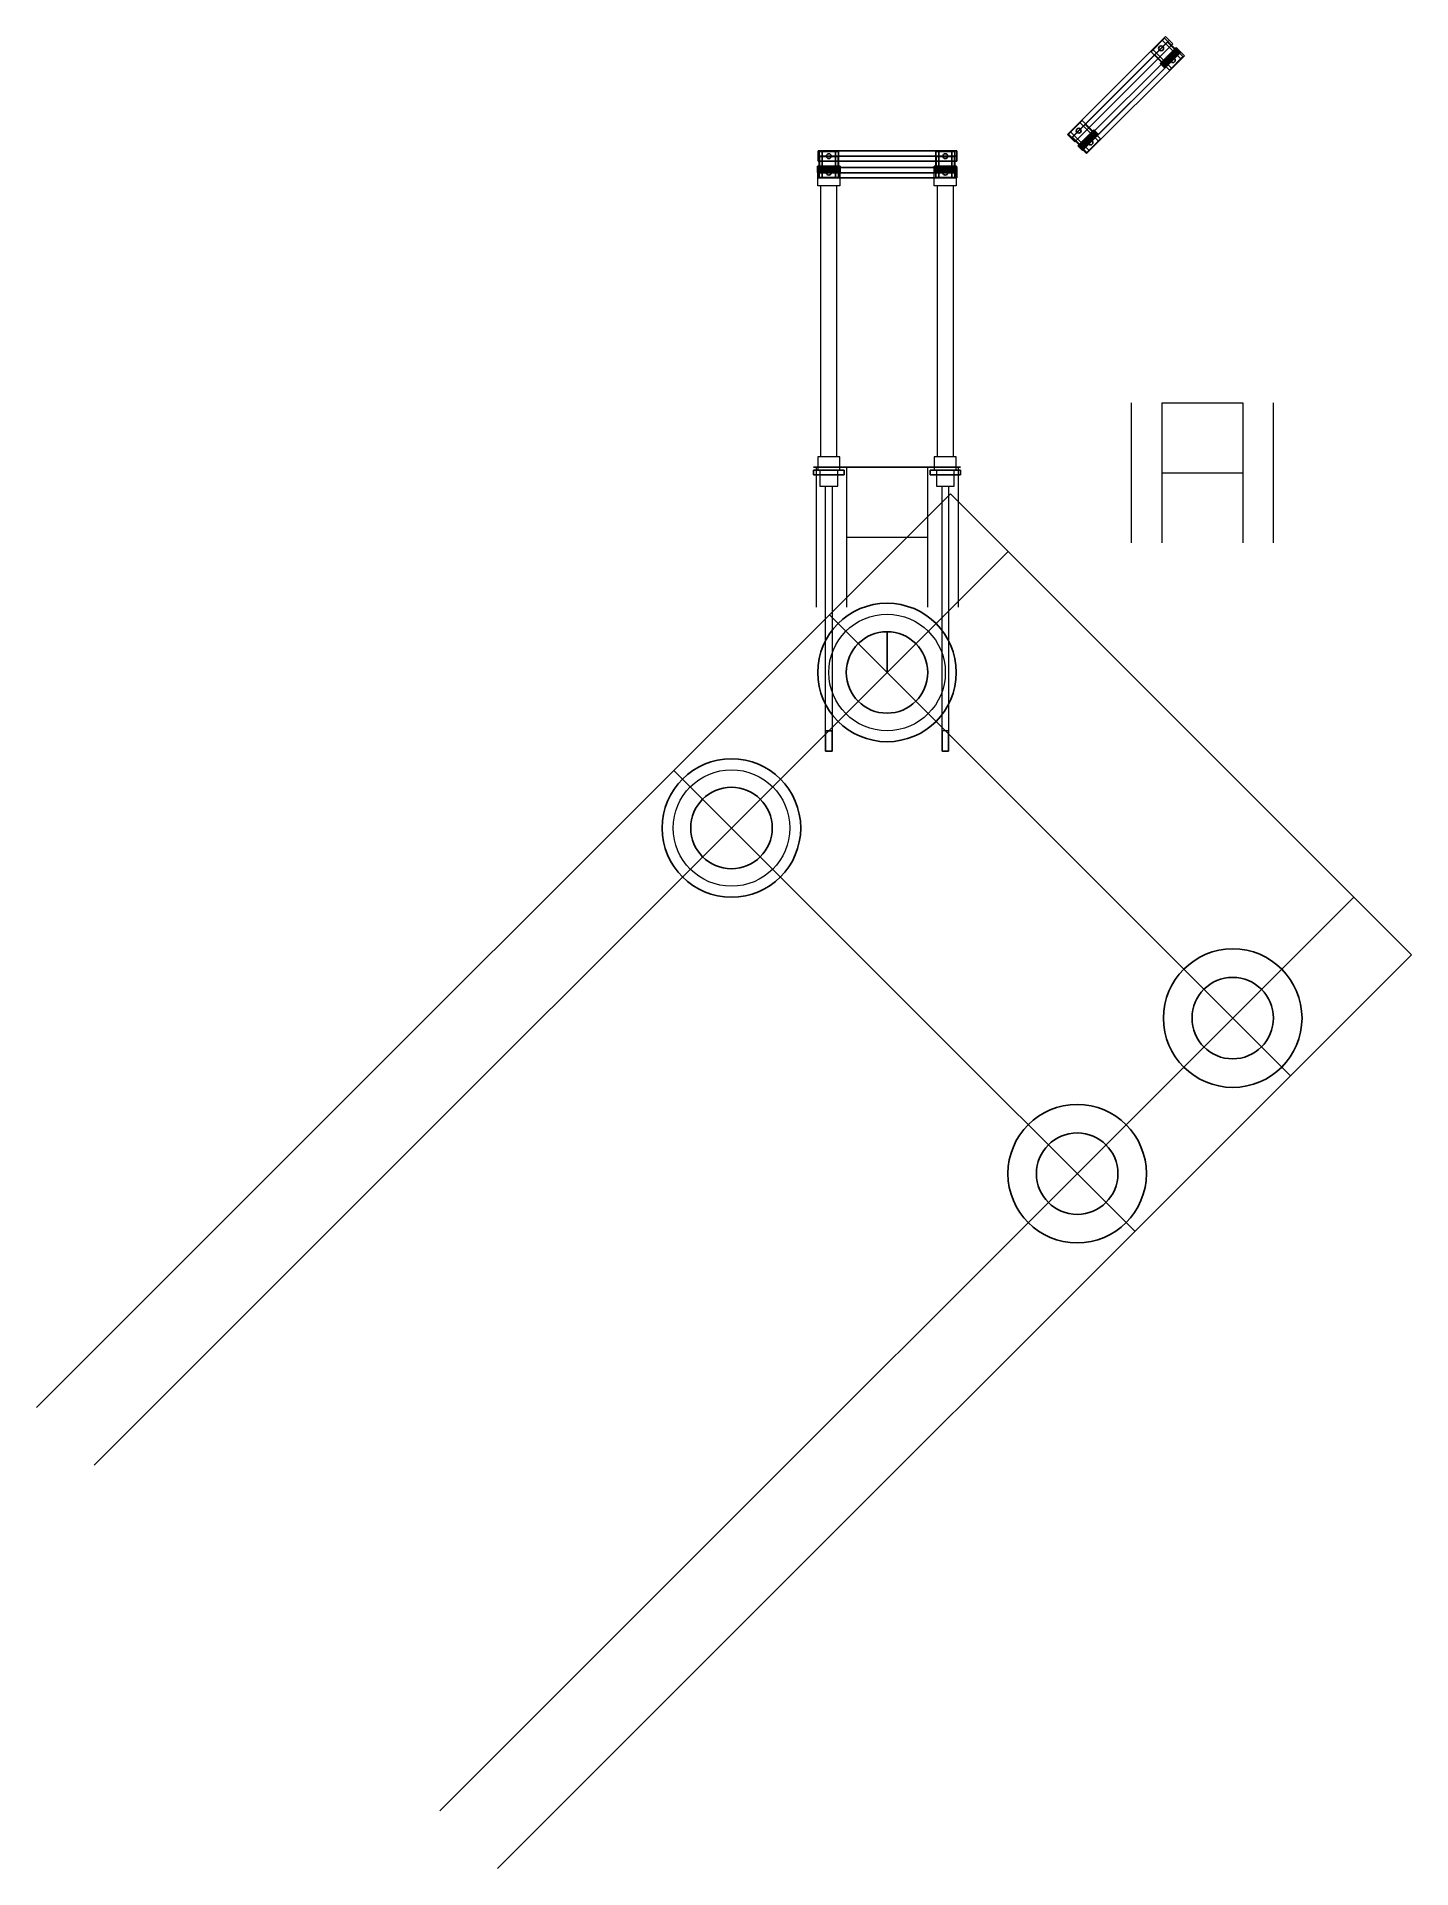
# Model space of a CAD drawing. Header units: millimetres. Extents: x -15418 to 43885, y -27590 to 23052.
# Drawn here: x 30015 to 31703, y -10306 to -8058 of the extents above; entities that cross this region are included whole.
import ezdxf

# ---------------------------------------------------------------- set-up
doc = ezdxf.new("R2010")
doc.units = ezdxf.units.MM
doc.header["$LTSCALE"] = 0.5
doc.layers.get('0').update_dxf_attribs({"lineweight": 5})
for name, color, linetype in [('Layer1', 1, 'Continuous'), ('Layer2', 2, 'Continuous'), ('Layer4', 6, 'Continuous')]:
    doc.layers.add(name, color=color, linetype=linetype)
doc.layers.add('Layer9', color=3, linetype='Continuous', lineweight=5)
pattern_1 = [(45, (6581.5736, -22894.24844), (-0.426562166, 0.426562166), [])]
pattern_2 = [(45, (6724.5736, -22894.24844), (-0.426562166, 0.426562166), [])]
pattern_3 = [(90, (24424.0869, -35818.13674), (-0.60325, 6e-17), [])]
pattern_4 = [(90, (24525.20316, -35717.0205), (-0.60325, 6e-17), [])]

msp = doc.modelspace()

# ---------------------------------------------------------------- hatches: boundary and pattern name
at = {"layer": 'Layer2', "transparency": 33554661}
h = msp.add_hatch(dxfattribs=at)
h.set_pattern_fill('ANSI31', color=256, scale=0.19, angle=45)
h.set_pattern_definition(pattern_4)
h.paths.add_polyline_path([(31400.0256, -8096.0467), (31401.4398, -8094.6324), (31395.783, -8088.9756), (31394.3688, -8090.3898)])
h.paths.add_polyline_path([(31413.8849, -8070.8737), (31412.4707, -8072.2879), (31418.1276, -8077.9447), (31419.5418, -8076.5305)])
h = msp.add_hatch(dxfattribs=at)
h.set_pattern_fill('ANSI31', color=256, scale=0.19, angle=45)
h.set_pattern_definition(pattern_4)
h.paths.add_polyline_path([(31398.371, -8086.3876), (31395.783, -8088.9756), (31401.4398, -8094.6324), (31404.0279, -8092.0444)])
h.paths.add_polyline_path([(31409.8827, -8074.8759), (31398.371, -8086.3876), (31404.0279, -8092.0444), (31407.6631, -8088.4091, -0.973679592), (31411.9043, -8084.168), (31415.5396, -8080.5327)])
h.paths.add_polyline_path([(31412.4707, -8072.2879), (31409.8827, -8074.8759), (31415.5396, -8080.5327), (31418.1276, -8077.9447)])
h = msp.add_hatch(dxfattribs=at)
h.set_pattern_fill('ANSI31', color=256, scale=0.19, angle=45)
h.set_pattern_definition(pattern_4)
h.paths.add_polyline_path([(31411.9043, -8084.168, 0.658577043), (31406.8403, -8086.3451, 0.191990183), (31407.6631, -8088.4091)])
h = msp.add_hatch(dxfattribs=at)
h.set_pattern_fill('ANSI31', color=256, scale=0.19, angle=45)
h.set_pattern_definition(pattern_3)
h.paths.add_polyline_path([(31298.9094, -8197.1629), (31300.3236, -8195.7487), (31294.6667, -8190.0919), (31293.2525, -8191.5061)])
h.paths.add_polyline_path([(31312.7687, -8171.9899), (31311.3544, -8173.4041), (31317.0113, -8179.061), (31318.4255, -8177.6468)])
h = msp.add_hatch(dxfattribs=at)
h.set_pattern_fill('ANSI31', color=256, scale=0.19, angle=45)
h.set_pattern_definition(pattern_3)
h.paths.add_polyline_path([(31297.2547, -8187.5038), (31294.6667, -8190.0919), (31300.3236, -8195.7487), (31302.9116, -8193.1607)])
h.paths.add_polyline_path([(31308.7664, -8175.9921), (31297.2547, -8187.5038), (31302.9116, -8193.1607), (31306.5469, -8189.5254, -0.973679592), (31310.788, -8185.2843), (31314.4233, -8181.649)])
h.paths.add_polyline_path([(31311.3544, -8173.4041), (31308.7664, -8175.9921), (31314.4233, -8181.649), (31317.0113, -8179.061)])
h = msp.add_hatch(dxfattribs=at)
h.set_pattern_fill('ANSI31', color=256, scale=0.19, angle=45)
h.set_pattern_definition(pattern_3)
h.paths.add_polyline_path([(31310.788, -8185.2843, 0.658577043), (31305.724, -8187.4614, 0.191990183), (31306.5469, -8189.5254)])
h = msp.add_hatch(dxfattribs=at)
h.set_pattern_fill('ANSI31', color=256, scale=0.19)
h.set_pattern_definition(pattern_1)
h.paths.add_polyline_path([(30973.785, -8224.5041), (30975.785, -8224.5041), (30975.785, -8216.5041), (30973.785, -8216.5041)])
h.paths.add_polyline_path([(31001.385, -8216.5041), (30999.385, -8216.5041), (30999.385, -8224.5041), (31001.385, -8224.5041)])
h = msp.add_hatch(dxfattribs=at)
h.set_pattern_fill('ANSI31', color=256, scale=0.19)
h.set_pattern_definition(pattern_1)
h.paths.add_polyline_path([(30979.445, -8216.5041), (30975.785, -8216.5041), (30975.785, -8224.5041), (30979.445, -8224.5041)])
h.paths.add_polyline_path([(30995.725, -8216.5041), (30979.445, -8216.5041), (30979.445, -8224.5041), (30984.5861, -8224.5041, -0.973679592), (30990.584, -8224.5041), (30995.725, -8224.5041)])
h.paths.add_polyline_path([(30999.385, -8216.5041), (30995.725, -8216.5041), (30995.725, -8224.5041), (30999.385, -8224.5041)])
h = msp.add_hatch(dxfattribs=at)
h.set_pattern_fill('ANSI31', color=256, scale=0.19)
h.set_pattern_definition(pattern_1)
h.paths.add_polyline_path([(30990.584, -8224.5041, 0.973679592), (30984.5861, -8224.5041)])
h = msp.add_hatch(dxfattribs=at)
h.set_pattern_fill('ANSI31', color=256, scale=0.19)
h.set_pattern_definition(pattern_2)
h.paths.add_polyline_path([(31116.785, -8224.5041), (31118.785, -8224.5041), (31118.785, -8216.5041), (31116.785, -8216.5041)])
h.paths.add_polyline_path([(31144.385, -8216.5041), (31142.385, -8216.5041), (31142.385, -8224.5041), (31144.385, -8224.5041)])
h = msp.add_hatch(dxfattribs=at)
h.set_pattern_fill('ANSI31', color=256, scale=0.19)
h.set_pattern_definition(pattern_2)
h.paths.add_polyline_path([(31122.445, -8216.5041), (31118.785, -8216.5041), (31118.785, -8224.5041), (31122.445, -8224.5041)])
h.paths.add_polyline_path([(31138.725, -8216.5041), (31122.445, -8216.5041), (31122.445, -8224.5041), (31127.5861, -8224.5041, -0.973679592), (31133.584, -8224.5041), (31138.725, -8224.5041)])
h.paths.add_polyline_path([(31142.385, -8216.5041), (31138.725, -8216.5041), (31138.725, -8224.5041), (31142.385, -8224.5041)])
h = msp.add_hatch(dxfattribs=at)
h.set_pattern_fill('ANSI31', color=256, scale=0.19)
h.set_pattern_definition(pattern_2)
h.paths.add_polyline_path([(31133.584, -8224.5041, 0.973679592), (31127.5861, -8224.5041)])

# ---------------------------------------------------------------- linework, layer by layer
at = {"transparency": 33554661}
for centre in [(31059.085, -8838.0041), (30868.1662, -9028.923)]:
    msp.add_circle(centre, 71.5, dxfattribs=at)
at = {"layer": 'Layer1', "transparency": 33554661}
for p, q in [((31280.577, -8177.75), (31400.7851, -8057.5418)), ((31285.0671, -8182.2401), (31404.6189, -8062.6882)), ((31409.7654, -8066.5221), (31289.5572, -8186.7302)), ((31399.7286, -8059.5458), (31383.0409, -8076.2335)), ((31394.3688, -8090.3898), (31413.8849, -8070.8737)), ((31419.6408, -8084.634), (31397.1406, -8062.1338)), ((31422.2288, -8082.0459), (31399.7286, -8059.5458)), ((31400.7851, -8057.5418), (31409.7654, -8066.5221)), ((31419.5418, -8076.5305), (31413.8849, -8070.8737)), ((31294.2566, -8172.994), (31395.4294, -8071.9343)), ((31294.9878, -8192.1608), (31415.196, -8071.9526)), ((31299.4779, -8196.6509), (31419.0298, -8077.0991)), ((31424.1762, -8080.9329), (31303.9681, -8201.141)), ((31308.6674, -8187.4049), (31409.8403, -8086.3451)), ((31383.0409, -8076.2335), (31405.5411, -8098.7337)), ((31385.6289, -8073.6455), (31408.1291, -8096.1456)), ((31394.3688, -8090.3898), (31400.0256, -8096.0467)), ((31400.0256, -8096.0467), (31419.5418, -8076.5305)), ((31405.5411, -8098.7337), (31422.2288, -8082.0459)), ((31415.196, -8071.9526), (31424.1762, -8080.9329)), ((31298.6124, -8160.6621), (31281.9247, -8177.3498)), ((31321.1125, -8183.1622), (31298.6124, -8160.6621)), ((31289.5572, -8186.7302), (31280.577, -8177.75)), ((31281.9247, -8177.3498), (31304.4248, -8199.8499)), ((31284.5127, -8174.7618), (31307.0128, -8197.2619)), ((31293.2525, -8191.5061), (31312.7687, -8171.9899)), ((31318.5245, -8185.7502), (31296.0244, -8163.2501)), ((31298.9094, -8197.1629), (31318.4255, -8177.6468)), ((31304.4248, -8199.8499), (31321.1125, -8183.1622)), ((31318.4255, -8177.6468), (31312.7687, -8171.9899)), ((30974.5491, -8197.8141), (31144.5491, -8197.8141)), ((30974.5491, -8210.5141), (30974.5491, -8197.8141)), ((30974.5491, -8204.1641), (31143.621, -8204.1641)), ((30975.785, -8198.4841), (30975.785, -8230.3041)), ((30999.385, -8198.4841), (30975.785, -8198.4841)), ((30979.445, -8198.4841), (30979.445, -8230.3041)), ((30987.585, -8204.1241), (31130.585, -8204.2041)), ((30995.725, -8230.3041), (30995.725, -8198.4841)), ((30999.385, -8230.3041), (30999.385, -8198.4841)), ((31118.785, -8198.4841), (31118.785, -8230.3041)), ((31142.385, -8198.4841), (31118.785, -8198.4841)), ((31122.445, -8198.4841), (31122.445, -8230.3041)), ((31138.725, -8230.3041), (31138.725, -8198.4841)), ((31142.385, -8230.3041), (31142.385, -8198.4841)), ((31144.5491, -8197.8141), (31144.5491, -8210.5141)), ((31293.2525, -8191.5061), (31298.9094, -8197.1629)), ((31303.9681, -8201.141), (31294.9878, -8192.1608)), ((30973.785, -8216.5041), (31001.385, -8216.5041)), ((30973.785, -8216.5041), (30973.785, -8224.5041)), ((30973.785, -8224.5041), (31001.385, -8224.5041)), ((31144.5491, -8210.5141), (30974.5491, -8210.5141)), ((30974.5491, -8218.1941), (31144.5491, -8218.1941)), ((30974.5491, -8230.8941), (30974.5491, -8218.1941)), ((30974.5491, -8224.5441), (31143.621, -8224.5441)), ((30987.585, -8224.5041), (31130.585, -8224.5841)), ((31001.385, -8224.5041), (31001.385, -8216.5041)), ((31116.785, -8216.5041), (31144.385, -8216.5041)), ((31116.785, -8216.5041), (31116.785, -8224.5041)), ((31116.785, -8224.5041), (31144.385, -8224.5041)), ((31144.385, -8224.5041), (31144.385, -8216.5041)), ((31144.5491, -8218.1941), (31144.5491, -8230.8941)), ((31144.5491, -8230.8941), (30974.5491, -8230.8941)), ((30975.785, -8230.3041), (30999.385, -8230.3041)), ((31118.785, -8230.3041), (31142.385, -8230.3041)), ((30968.835, -8585.8241), (31149.335, -8585.8241)), ((30968.835, -8589.5041), (31006.335, -8589.5041)), ((30968.835, -8595.5041), (30968.835, -8589.5041)), ((31006.335, -8595.5041), (30968.835, -8595.5041)), ((31006.335, -8589.5041), (31006.335, -8595.5041)), ((31111.835, -8589.5041), (31149.335, -8589.5041)), ((31111.835, -8595.5041), (31111.835, -8589.5041)), ((31149.335, -8595.5041), (31111.835, -8595.5041)), ((31149.335, -8589.5041), (31149.335, -8595.5041)), ((31136.8668, -8618.801), (30015.4334, -9740.2345)), ((31419.7095, -8901.6437), (31136.8668, -8618.801)), ((31207.5775, -8689.5117), (30086.144, -9810.9451)), ((31271.2171, -9050.1362), (30988.3744, -8767.2935)), ((31059.085, -8838.0041), (31059.085, -8788.0041)), ((31419.7095, -8901.6437), (31702.5522, -9184.4865)), ((30991.585, -8909.5041), (30983.585, -8909.5041)), ((30983.585, -8909.5041), (30983.585, -8934.5041)), ((30991.585, -8934.5041), (30991.585, -8909.5041)), ((31126.585, -8909.5041), (31126.585, -8934.5041)), ((31134.585, -8934.5041), (31134.585, -8909.5041)), ((30983.585, -8934.5041), (30991.585, -8934.5041)), ((31126.585, -8934.5041), (31134.585, -8934.5041)), ((31080.2983, -9241.055), (30797.4555, -8958.2123)), ((31271.2171, -9050.1362), (31554.0598, -9332.9789)), ((31631.8415, -9113.7758), (30510.4081, -10235.2092)), ((31702.5522, -9184.4865), (30581.1188, -10305.9199)), ((31080.2983, -9241.055), (31363.141, -9523.8977))]:
    msp.add_line(p, q, dxfattribs=at)
for centre, radius in [((31059.085, -8838.0041), 85), ((31059.085, -8838.0041), 50), ((30868.1662, -9028.923), 85), ((30868.1662, -9028.923), 50), ((31483.3491, -9262.2682), 85), ((31483.3491, -9262.2682), 50), ((31292.4303, -9453.187), 85), ((31292.4303, -9453.187), 50)]:
    msp.add_circle(centre, radius, dxfattribs=at)
at = {"layer": 'Layer2', "transparency": 33554661}
for p, q in [((31396.3487, -8088.4099), (31411.905, -8072.8536)), ((31399.1771, -8091.2383), (31414.7335, -8075.682)), ((31402.0055, -8094.0668), (31417.5619, -8078.5104)), ((31402.0055, -8094.0668), (31417.5619, -8078.5104)), ((31417.5619, -8078.5104), (31402.0055, -8094.0668)), ((31295.2324, -8189.5262), (31310.7888, -8173.9698)), ((31298.0608, -8192.3546), (31313.6172, -8176.7982)), ((31300.8893, -8195.183), (31316.4456, -8179.6267)), ((31300.8893, -8195.183), (31316.4456, -8179.6267)), ((31316.4456, -8179.6267), (31300.8893, -8195.183)), ((30976.585, -8216.5041), (30998.585, -8216.5041)), ((30976.585, -8220.5041), (30998.585, -8220.5041)), ((30976.585, -8224.5041), (30998.585, -8224.5041)), ((30976.585, -8224.5041), (30998.585, -8224.5041)), ((30998.585, -8224.5041), (30976.585, -8224.5041)), ((31119.585, -8216.5041), (31141.585, -8216.5041)), ((31119.585, -8220.5041), (31141.585, -8220.5041)), ((31119.585, -8224.5041), (31141.585, -8224.5041)), ((31119.585, -8224.5041), (31141.585, -8224.5041)), ((31141.585, -8224.5041), (31119.585, -8224.5041))]:
    msp.add_line(p, q, dxfattribs=at)
for centre in [(31395.4294, -8071.9343), (31409.8403, -8086.3451), (31294.3132, -8173.0506), (30987.585, -8204.2041), (31130.585, -8204.2041), (31308.724, -8187.4614), (30987.585, -8224.5841), (31130.585, -8224.5841)]:
    msp.add_circle(centre, 3, dxfattribs=at)
at = {"layer": 'Layer4', "transparency": 33554661}
msp.add_line((31149.335, -8585.8241), (31111.835, -8585.8241), dxfattribs=at)
at = {"layer": 'Layer9', "transparency": 33554661}
for p, q in [((31387.8634, -8079.9246), (31403.4197, -8064.3683)), ((31392.8131, -8074.9749), (31398.47, -8069.318)), ((31403.4197, -8064.3683), (31417.5619, -8078.5104)), ((31402.0055, -8094.0668), (31387.8634, -8079.9246)), ((31400.2378, -8095.8345), (31419.3296, -8076.7426)), ((31417.5619, -8078.5104), (31402.0055, -8094.0668)), ((31286.7471, -8181.0409), (31302.3035, -8165.4845)), ((31300.8893, -8195.183), (31286.7471, -8181.0409)), ((31291.6969, -8176.0911), (31297.3537, -8170.4343)), ((31299.1215, -8196.9508), (31318.2134, -8177.8589)), ((31316.4456, -8179.6267), (31300.8893, -8195.183)), ((31302.3035, -8165.4845), (31316.4456, -8179.6267)), ((30976.585, -8204.5041), (30998.585, -8204.5041)), ((30976.585, -8224.5041), (30976.585, -8204.5041)), ((30983.585, -8204.5041), (30991.585, -8204.5041)), ((30998.585, -8204.5041), (30998.585, -8224.5041)), ((31119.585, -8204.5041), (31141.585, -8204.5041)), ((31119.585, -8224.5041), (31119.585, -8204.5041)), ((31126.585, -8204.5041), (31134.585, -8204.5041)), ((31141.585, -8204.5041), (31141.585, -8224.5041)), ((30974.085, -8224.5041), (31001.085, -8224.5041)), ((30974.085, -8240.5041), (30974.085, -8224.5041)), ((30998.585, -8224.5041), (30976.585, -8224.5041)), ((31001.085, -8224.5041), (31001.085, -8240.5041)), ((31117.085, -8224.5041), (31144.085, -8224.5041)), ((31117.085, -8240.5041), (31117.085, -8224.5041)), ((31141.585, -8224.5041), (31119.585, -8224.5041)), ((31144.085, -8224.5041), (31144.085, -8240.5041)), ((31001.085, -8240.5041), (30974.085, -8240.5041)), ((30977.585, -8240.5041), (30977.585, -8573.5041)), ((30997.585, -8573.5041), (30997.585, -8240.5041)), ((31144.085, -8240.5041), (31117.085, -8240.5041)), ((31120.585, -8240.5041), (31120.585, -8573.5041)), ((31140.585, -8573.5041), (31140.585, -8240.5041)), ((31358.8212, -8507.0507), (31358.8212, -8679.0507)), ((31396.3212, -8507.0507), (31396.3212, -8679.0507)), ((31396.3212, -8507.0507), (31495.5912, -8507.0507)), ((31495.5912, -8507.0507), (31495.5912, -8679.0507)), ((31533.0912, -8507.0507), (31533.0912, -8679.0507)), ((30971.95, -8585.8241), (30971.95, -8757.8241)), ((31001.085, -8573.5041), (30974.085, -8573.5041)), ((30974.085, -8573.5041), (30974.085, -8589.5041)), ((31001.085, -8589.5041), (31001.085, -8573.5041)), ((31009.45, -8585.8241), (31009.45, -8757.8241)), ((31009.45, -8585.8241), (31108.72, -8585.8241)), ((31108.72, -8585.8241), (31108.72, -8757.8241)), ((31144.085, -8573.5041), (31117.085, -8573.5041)), ((31117.085, -8573.5041), (31117.085, -8589.5041)), ((31144.085, -8589.5041), (31144.085, -8573.5041)), ((31146.22, -8585.8241), (31146.22, -8757.8241)), ((30974.085, -8589.5041), (31001.085, -8589.5041)), ((30998.585, -8589.5041), (30976.585, -8589.5041)), ((30976.585, -8589.5041), (30976.585, -8609.5041)), ((30976.585, -8609.5041), (30998.585, -8609.5041)), ((30983.585, -8909.5041), (30983.585, -8609.5041)), ((30983.585, -8609.5041), (30991.585, -8609.5041)), ((30991.585, -8609.5041), (30991.585, -8909.5041)), ((30998.585, -8609.5041), (30998.585, -8589.5041)), ((31117.085, -8589.5041), (31144.085, -8589.5041)), ((31141.585, -8589.5041), (31119.585, -8589.5041)), ((31119.585, -8589.5041), (31119.585, -8609.5041)), ((31119.585, -8609.5041), (31141.585, -8609.5041)), ((31126.585, -8909.5041), (31126.585, -8609.5041)), ((31126.585, -8609.5041), (31134.585, -8609.5041)), ((31134.585, -8609.5041), (31134.585, -8909.5041)), ((31141.585, -8609.5041), (31141.585, -8589.5041)), ((31396.3212, -8593.0507), (31495.5912, -8593.0507)), ((31009.45, -8671.8241), (31108.72, -8671.8241)), ((30991.585, -8909.5041), (30983.585, -8909.5041)), ((31134.585, -8909.5041), (31126.585, -8909.5041))]:
    msp.add_line(p, q, dxfattribs=at)

doc.saveas('drawing.dxf')
